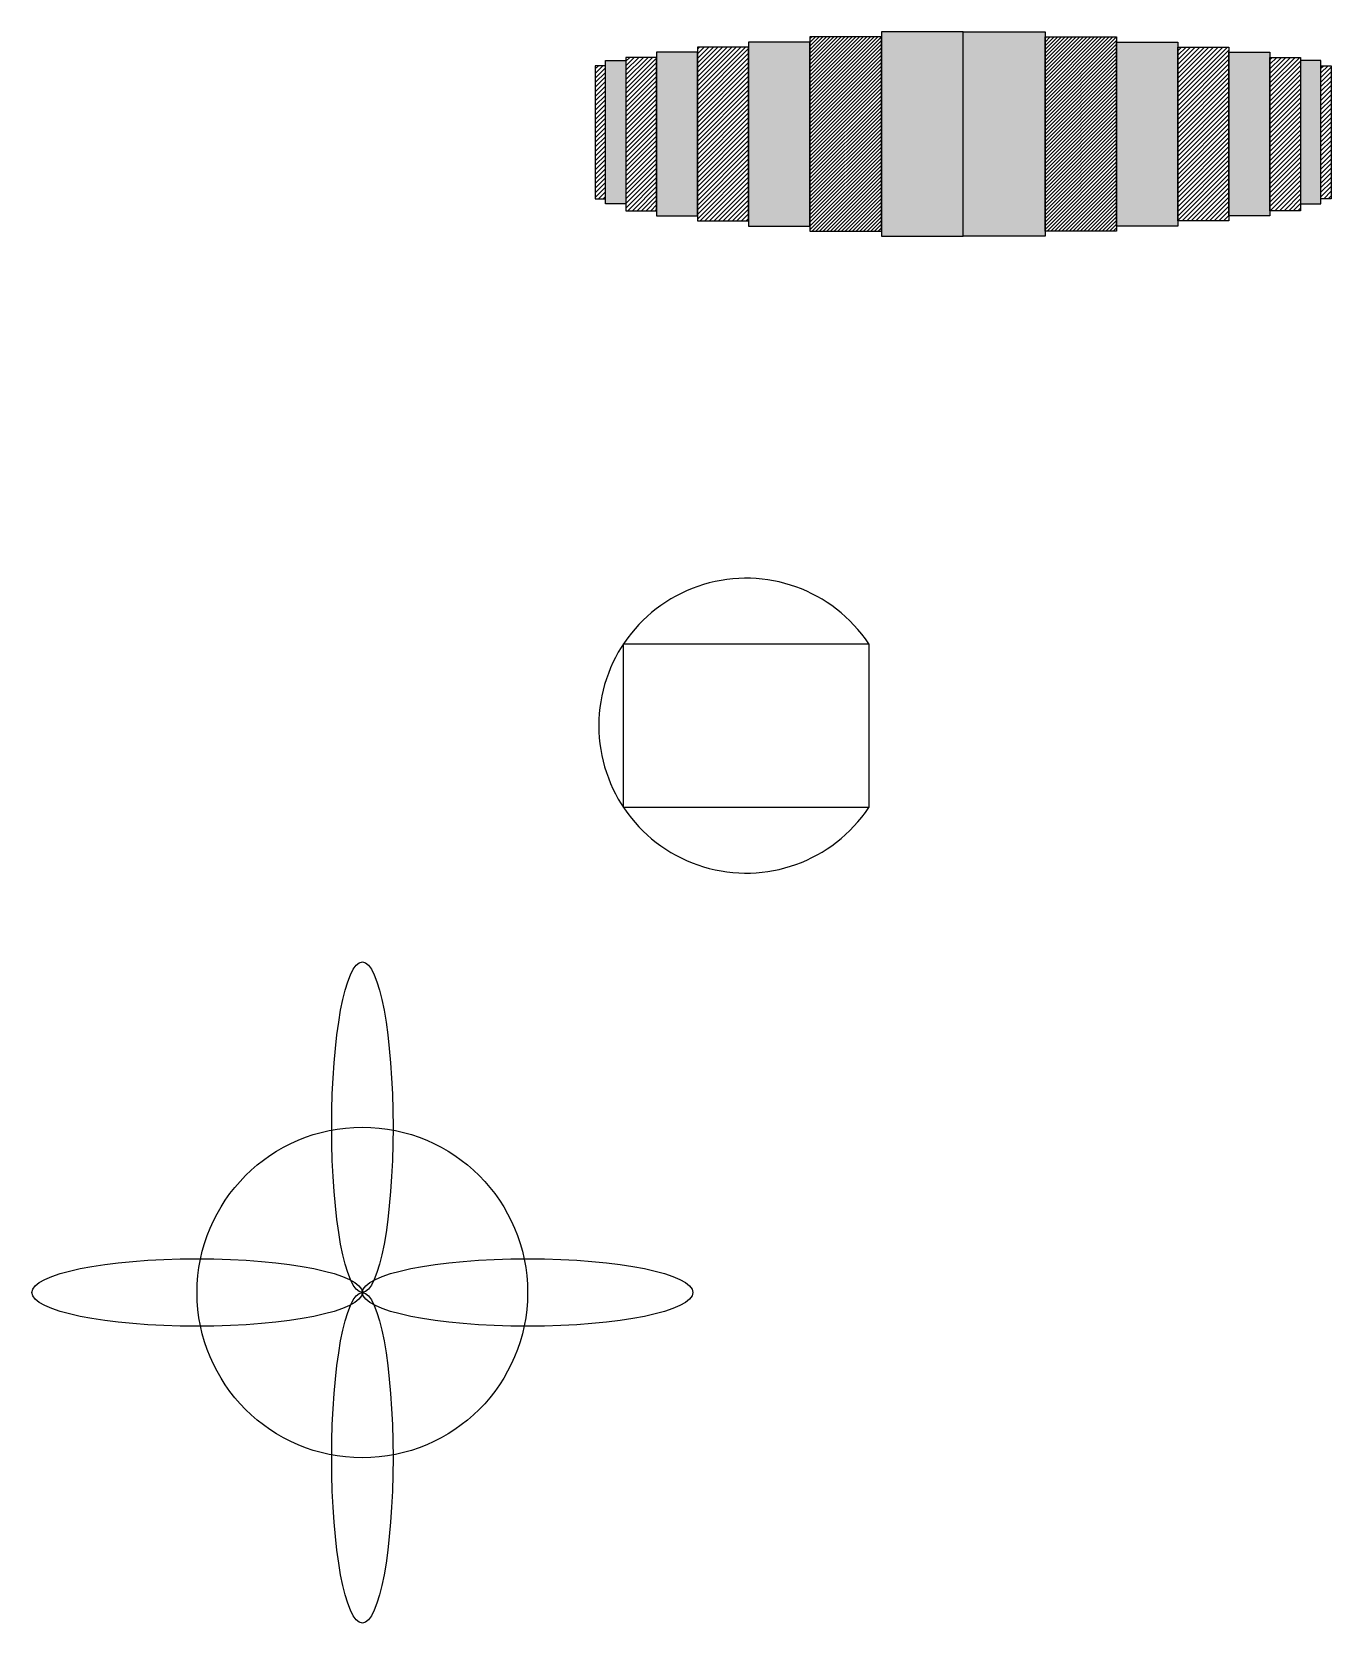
# Model space of a CAD drawing. Header units: millimetres. Extents: x -23990235 to 2059238, y -1997529 to 2001477.
# Drawn here: x 423 to 1694, y -6289 to -4733 of the extents above; entities that cross this region are included whole.
import ezdxf

# ---------------------------------------------------------------- set-up
doc = ezdxf.new("R2010")
doc.units = ezdxf.units.MM
pattern_1 = [(45, (1367.3597, 1726.498), (-1.7960512, 1.7960512), [])]
pattern_2 = [(45, (1367.3597, 1726.498), (-2.245064, 2.245064), [])]

msp = doc.modelspace()

# ---------------------------------------------------------------- hatches: boundary and pattern name
h = msp.add_hatch(color=256)
h.dxf.hatch_style = 1
h.paths.add_polyline_path([(1253.966, -4732.768), (1333.966, -4732.768), (1333.966, -4932.768), (1253.966, -4932.768)])
h.paths.add_polyline_path([(1123.966, -4742.768), (1183.966, -4742.768), (1183.966, -4922.768), (1123.966, -4922.768)])
h.paths.add_polyline_path([(1033.966, -4752.768), (1073.966, -4752.768), (1073.966, -4912.768), (1033.966, -4912.768)])
h.paths.add_polyline_path([(983.966, -4760.972), (1003.966, -4760.972), (1003.966, -4900.972), (983.966, -4900.972)])
h = msp.add_hatch()
h.set_pattern_fill('ANSI31', color=256, scale=0.8)
h.set_pattern_definition(pattern_1)
h.paths.add_polyline_path([(1183.966, -4927.768), (1253.966, -4927.768), (1253.966, -4737.768), (1183.966, -4737.768)])
h = msp.add_hatch(color=256)
h.dxf.hatch_style = 1
h.paths.add_polyline_path([(1413.966, -4732.768), (1333.966, -4732.768), (1333.966, -4932.768), (1413.966, -4932.768)])
h.paths.add_polyline_path([(1543.966, -4742.768), (1483.966, -4742.768), (1483.966, -4922.768), (1543.966, -4922.768)])
h.paths.add_polyline_path([(1633.966, -4752.768), (1593.966, -4752.768), (1593.966, -4912.768), (1633.966, -4912.768)])
h.paths.add_polyline_path([(1683.966, -4760.972), (1663.966, -4760.972), (1663.966, -4900.972), (1683.966, -4900.972)])
h = msp.add_hatch()
h.set_pattern_fill('ANSI31', color=256, scale=0.8)
h.set_pattern_definition(pattern_1)
h.paths.add_polyline_path([(1483.966, -4737.768), (1413.966, -4737.768), (1413.966, -4927.768), (1483.966, -4927.768)])
h = msp.add_hatch()
h.set_pattern_fill('ANSI31', color=256)
h.set_pattern_definition(pattern_2)
h.paths.add_polyline_path([(1073.966, -4917.768), (1123.966, -4917.768), (1123.966, -4747.768), (1073.966, -4747.768)])
h.paths.add_polyline_path([(1033.966, -4757.768), (1003.966, -4757.768), (1003.966, -4907.768), (1033.966, -4907.768)])
h.paths.add_polyline_path([(983.966, -4765.972), (973.966, -4765.972), (973.966, -4895.972), (983.966, -4895.972)])
h = msp.add_hatch()
h.set_pattern_fill('ANSI31', color=256)
h.set_pattern_definition(pattern_2)
h.paths.add_polyline_path([(1593.966, -4747.768), (1543.966, -4747.768), (1543.966, -4917.768), (1593.966, -4917.768)])
h.paths.add_polyline_path([(1633.966, -4907.768), (1663.966, -4907.768), (1663.966, -4757.768), (1633.966, -4757.768)])
h.paths.add_polyline_path([(1683.966, -4895.972), (1693.966, -4895.972), (1693.966, -4765.972), (1683.966, -4765.972)])

# ---------------------------------------------------------------- linework, layer by layer
for points in [[(1183.966, -4742.768), (1123.966, -4742.768), (1123.966, -4922.768), (1183.966, -4922.768)], [(1253.966, -4737.768), (1183.966, -4737.768), (1183.966, -4927.768), (1253.966, -4927.768)], [(1333.966, -4732.768), (1253.966, -4732.768), (1253.966, -4932.768), (1333.966, -4932.768)], [(1333.966, -4732.768), (1413.966, -4732.768), (1413.966, -4932.768), (1333.966, -4932.768)], [(1413.966, -4737.768), (1483.966, -4737.768), (1483.966, -4927.768), (1413.966, -4927.768)], [(1483.966, -4742.768), (1543.966, -4742.768), (1543.966, -4922.768), (1483.966, -4922.768)], [(983.966, -4760.972), (1003.966, -4760.972), (1003.966, -4900.972), (983.966, -4900.972)], [(1033.966, -4757.768), (1003.966, -4757.768), (1003.966, -4907.768), (1033.966, -4907.768)], [(1073.966, -4752.768), (1033.966, -4752.768), (1033.966, -4912.768), (1073.966, -4912.768)], [(1123.966, -4747.768), (1073.966, -4747.768), (1073.966, -4917.768), (1123.966, -4917.768)], [(1543.966, -4747.768), (1593.966, -4747.768), (1593.966, -4917.768), (1543.966, -4917.768)], [(1593.966, -4752.768), (1633.966, -4752.768), (1633.966, -4912.768), (1593.966, -4912.768)], [(1633.966, -4757.768), (1663.966, -4757.768), (1663.966, -4907.768), (1633.966, -4907.768)], [(1683.966, -4760.972), (1663.966, -4760.972), (1663.966, -4900.972), (1683.966, -4900.972)], [(983.966, -4765.972), (973.966, -4765.972), (973.966, -4895.972), (983.966, -4895.972)], [(1683.966, -4765.972), (1693.966, -4765.972), (1693.966, -4895.972), (1683.966, -4895.972)], [(1001.593, -5331.376), (1241.593, -5331.376), (1241.593, -5491.376), (1001.593, -5491.376)]]:
    msp.add_lwpolyline(points, close=True)
for centre, radius in [((9900.73, 2576.022), 1998900.664), ((746.021, -5965.779), 161.701)]:
    msp.add_circle(centre, radius)
msp.add_arc((1121.593, -5411.376), 144.222, 33.690068, 326.309932)
for centre, major_axis, ratio in [((746.021, -5804.077), (0, -161.701), 0.18552716), ((584.319, -5965.779), (161.701, 0), 0.20407988), ((907.722, -5965.779), (-161.701, 0), 0.20407988), ((746.021, -6127.48), (0, 161.701), 0.18552716)]:
    msp.add_ellipse(centre, major_axis=major_axis, ratio=ratio)

doc.saveas('drawing.dxf')
